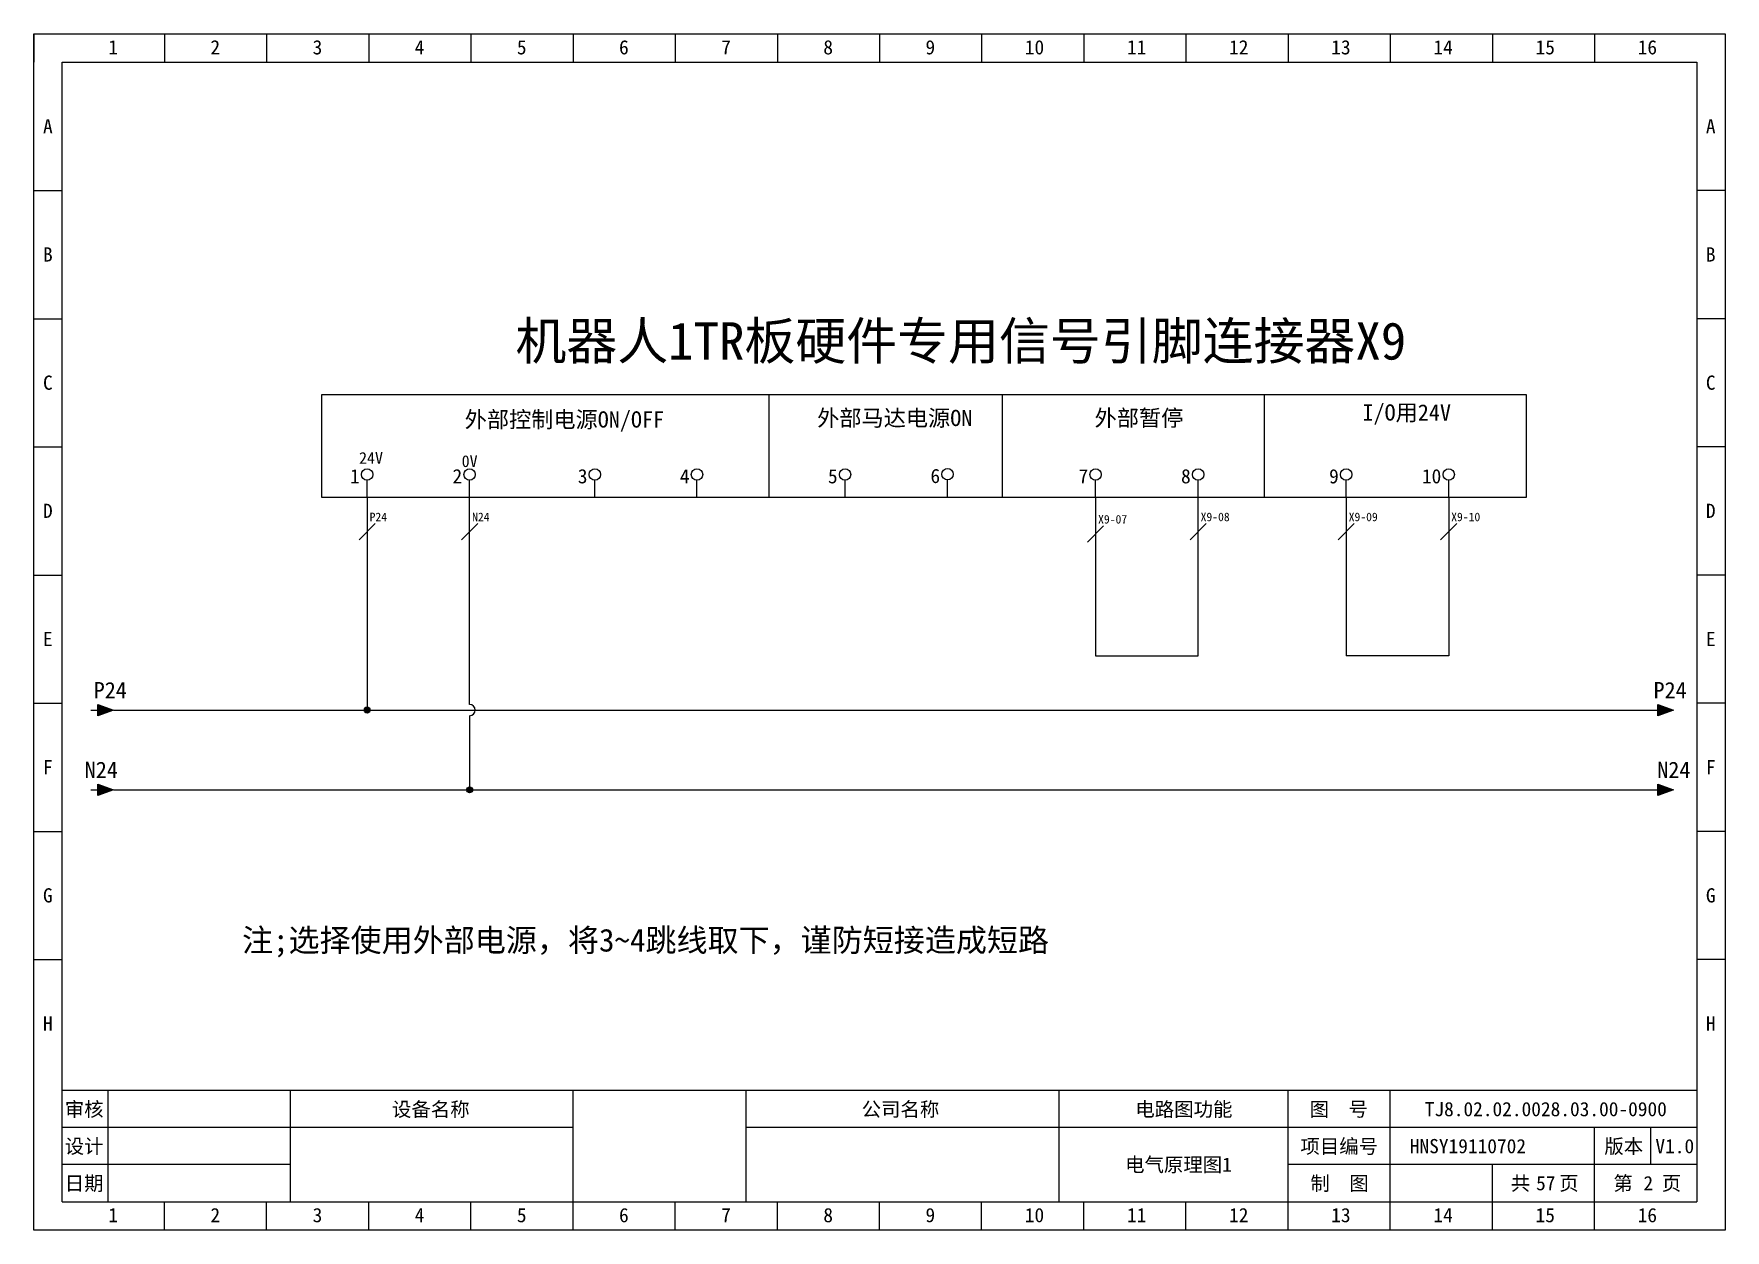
# Model space of a CAD drawing. Header units: millimetres. Extents: x 914 to 910632, y -176 to 682692.
# Drawn here: x 2233.1 to 2530.1, y 3046.2 to 3256.2 of the extents above; entities that cross this region are included whole.
import ezdxf
from ezdxf.enums import TextEntityAlignment as Align

# ---------------------------------------------------------------- set-up
doc = ezdxf.new("R2010")
doc.units = ezdxf.units.MM
doc.layers.add('EPLAN311', color=1, linetype='Continuous', lineweight=25)
doc.styles.get("Standard").update_dxf_attribs({"font": 'arial.ttf'})
doc.styles.add('宋体', font='')
doc.styles.get('宋体').set_extended_font_data('宋体')

msp = doc.modelspace()

# ---------------------------------------------------------------- texts
at = {"color": 7, "style": '宋体'}
for s, height, p in [('机器人1TR板硬件专用信号引脚连接器X9', 6.55546, (2474.065, 3205.593)), ('外部控制电源ON/OFF', 2.85481, (2343.749, 3189.957)), ('外部马达电源ON', 2.8548, (2397.88, 3190.218)), ('外部暂停', 2.8548, (2434.923, 3190.218)), ('I/O用24V', 2.8548, (2481.926, 3191.18))]:
    msp.add_text(s, height=height, dxfattribs=at).set_placement(p, align=Align.TOP_RIGHT)
at = {"style": '宋体'}
for s, p in [('P24', (2292.037, 3170.672)), ('N24', (2310.038, 3170.672)), ('X9-08', (2437.963, 3170.672)), ('X9-09', (2463.963, 3170.672)), ('X9-10', (2481.963, 3170.672)), ('X9-07', (2419.957, 3170.256))]:
    msp.add_text(s, height=1.5, dxfattribs=at).set_placement(p)
at = {"color": 1, "style": '宋体'}
msp.add_text('注;选择使用外部电源，将3~4跳线取下，谨防短接造成短路', height=3.99674, dxfattribs=at).set_placement((2269.63, 3093.925), align=Align.BOTTOM_LEFT)
at = {"style": '宋体'}
for tag, text, p in [('TJ8.02.02.0028.03.00-0900', 'TJ8.01.01.0181.00.01-0900', (2498.574, 3067.469)), ('HNSY19110702', 'HNSY19110702', (2484.902, 3060.969)), ('V1.0', '1.0', (2521.224, 3060.969)), ('电气原理图1', '封页', (2434.074, 3057.719)), ('57', '01', (2498.574, 3054.469)), ('2', '01', (2516.574, 3054.469))]:
    msp.add_attdef(tag, text=text, height=2.5, dxfattribs=at).set_placement(p, align=Align.MIDDLE_CENTER)

# ---------------------------------------------------------------- blocks, each defined once
blk = doc.blocks.new('EPLSYM_LibrarySPECIAL_Symbol17_Variant1_Placement1')
at = {"color": 5, "linetype": 'Continuous', "lineweight": 25, "ltscale": 4}
blk.add_line((-4, 0), (-1, 0), dxfattribs=at)
blk.add_circle((0, 0), 1, dxfattribs=at)
at = {"color": 5}
blk.add_attdef('17_20039', text='', height=1.48, dxfattribs=at).set_placement((-2.3, 1.3), align=Align.BOTTOM_RIGHT)
at = {"color": 0}
blk.add_attdef('17_20036', text='', height=2.06, dxfattribs=at).set_placement((1, 0), align=Align.MIDDLE_LEFT)
blk = doc.blocks.new('EPLSYM_LibrarySPECIAL_Symbol8_Variant0_Placement1')
at = {"linetype": 'Continuous', "lineweight": 25, "ltscale": 4}
blk.add_hatch(color=1, dxfattribs=at).paths.add_polyline_path([(-0.75, 1), (2, 0), (-0.75, -1)], flags=0)
at = {"color": 1, "linetype": 'Continuous', "lineweight": 25, "ltscale": 4}
blk.add_line((-2, 0), (-0.75, 0), dxfattribs=at)
blk.add_lwpolyline([(-0.75, 1), (2, 0), (-0.75, -1)], close=True, dxfattribs=at)
at = {"color": 5}
blk.add_attdef('70_20010', text='', height=2.85, dxfattribs=at).set_placement((3, 0), align=Align.MIDDLE_LEFT)
at = {"color": 73}
for tag, p in [('70_24350', (33.76, 0)), ('70_24300', (72.31, 0))]:
    blk.add_attdef(tag, text='', height=2.06, dxfattribs=at).set_placement(p, align=Align.MIDDLE_LEFT)
blk = doc.blocks.new('*U388')
blk.add_line((-2.5, 0), (2.5, 0))
blk = doc.blocks.new('*U389')
at = {"color": 0, "linetype": 'ByBlock', "lineweight": -2, "transparency": 16777216}
for p in [(0, 0), (0, -22.5), (0, -45), (0, -67.5), (0, -90), (0, -112.5), (0, -135)]:
    blk.add_blockref('*U388', p, dxfattribs=at)
blk = doc.blocks.new('*U390')
blk.add_line((-2.5, 0), (2.5, 0))
blk = doc.blocks.new('*U391')
at = {"color": 0, "linetype": 'ByBlock', "lineweight": -2, "transparency": 16777216}
for p in [(0, 0), (0, -22.5), (0, -45), (0, -67.5), (0, -90), (0, -112.5), (0, -135)]:
    blk.add_blockref('*U390', p, dxfattribs=at)
blk = doc.blocks.new('制图图框')
for p, q in [((-2700.08, 789.32), (-2403.08, 789.32)), ((-2700.08, 579.32), (-2700.08, 789.32)), ((-2700.08, 789.32), (-2700.08, 784.32)), ((-2700.08, 789.32), (-2695.08, 789.32)), ((-2677.15, 789.32), (-2677.15, 784.32)), ((-2659.21, 789.32), (-2659.21, 784.32)), ((-2641.27, 789.32), (-2641.27, 784.32)), ((-2623.33, 789.32), (-2623.33, 784.32)), ((-2605.4, 789.32), (-2605.4, 784.32)), ((-2587.46, 789.32), (-2587.46, 784.32)), ((-2569.52, 789.32), (-2569.52, 784.32)), ((-2551.58, 789.32), (-2551.58, 784.32)), ((-2533.65, 789.32), (-2533.65, 784.32)), ((-2515.71, 789.32), (-2515.71, 784.32)), ((-2497.77, 789.32), (-2497.77, 784.32)), ((-2479.83, 789.32), (-2479.83, 784.32)), ((-2461.9, 789.32), (-2461.9, 784.32)), ((-2443.96, 789.32), (-2443.96, 784.32)), ((-2426.02, 789.32), (-2426.02, 784.32)), ((-2403.08, 789.32), (-2403.08, 579.32)), ((-2403.08, 789.32), (-2403.08, 784.32)), ((-2695.08, 784.32), (-2408.08, 784.32)), ((-2695.08, 584.32), (-2695.08, 784.32)), ((-2408.08, 784.32), (-2408.08, 584.32)), ((-2408.08, 603.82), (-2695.08, 603.82)), ((-2687.08, 603.82), (-2687.08, 584.32)), ((-2655.08, 603.82), (-2655.08, 584.32)), ((-2655.08, 603.82), (-2655.08, 584.32)), ((-2605.4, 579.32), (-2605.4, 603.82)), ((-2575.08, 603.82), (-2575.08, 584.32)), ((-2575.08, 603.82), (-2575.08, 584.32)), ((-2575.08, 603.82), (-2575.08, 584.32)), ((-2520.08, 603.82), (-2520.08, 584.32)), ((-2479.83, 579.32), (-2479.83, 603.82)), ((-2461.9, 579.32), (-2461.9, 603.82)), ((-2655.08, 597.32), (-2695.08, 597.32)), ((-2605.4, 597.32), (-2655.08, 597.32)), ((-2408.08, 597.32), (-2575.08, 597.32)), ((-2426.02, 579.32), (-2426.02, 597.32)), ((-2416.18, 597.32), (-2416.18, 590.82)), ((-2655.08, 590.82), (-2695.08, 590.82)), ((-2408.08, 590.82), (-2479.83, 590.82)), ((-2443.96, 579.32), (-2443.96, 590.82)), ((-2695.08, 584.32), (-2408.08, 584.32)), ((-2677.15, 579.32), (-2677.15, 584.32)), ((-2659.21, 579.32), (-2659.21, 584.32)), ((-2641.27, 579.32), (-2641.27, 584.32)), ((-2623.33, 579.32), (-2623.33, 584.32)), ((-2587.46, 579.32), (-2587.46, 584.32)), ((-2569.52, 579.32), (-2569.52, 584.32)), ((-2551.58, 579.32), (-2551.58, 584.32)), ((-2533.65, 579.32), (-2533.65, 584.32)), ((-2515.71, 579.32), (-2515.71, 584.32)), ((-2497.77, 579.32), (-2497.77, 584.32)), ((-2403.08, 579.32), (-2700.08, 579.32))]:
    blk.add_line(p, q)
blk.add_blockref('*U389', (-2697.58, 761.82))
at = {"xscale": -1}
blk.add_blockref('*U391', (-2405.58, 761.82), dxfattribs=at)
at = {"style": '宋体'}
for s, p in [('1', (-2687.01, 785.71)), ('2', (-2669.07, 785.71)), ('3', (-2651.13, 785.71)), ('4', (-2633.2, 785.71)), ('5', (-2615.26, 785.71)), ('6', (-2597.32, 785.71)), ('7', (-2579.38, 785.71)), ('8', (-2561.45, 785.71)), ('9', (-2543.51, 785.71)), ('10', (-2526.07, 785.71)), ('11', (-2508.13, 785.71)), ('12', (-2490.2, 785.71)), ('13', (-2472.26, 785.71)), ('14', (-2454.32, 785.71)), ('15', (-2436.38, 785.71)), ('16', (-2418.45, 785.71)), ('A', (-2698.47, 771.84)), ('A', (-2406.47, 771.84)), ('B', (-2698.47, 749.34)), ('B', (-2406.47, 749.34)), ('C', (-2698.47, 726.84)), ('C', (-2406.47, 726.84)), ('D', (-2698.47, 704.34)), ('D', (-2406.47, 704.34)), ('E', (-2698.47, 681.84)), ('E', (-2406.47, 681.84)), ('F', (-2698.47, 659.34)), ('F', (-2406.47, 659.34)), ('G', (-2698.47, 636.84)), ('G', (-2406.47, 636.84)), ('H', (-2698.47, 614.34)), ('H', (-2406.47, 614.34)), ('审核', (-2694.65, 599.29)), ('设备名称', (-2637.2, 599.28)), ('公司名称', (-2554.73, 599.29)), ('电路图功能', (-2506.66, 599.29)), ('图  号', (-2476.05, 599.3)), ('设计', (-2694.66, 592.79)), ('项目编号', (-2477.68, 592.79)), ('版本', (-2424.3, 592.79)), ('日期', (-2694.66, 586.29)), ('制  图', (-2475.91, 586.28)), ('共   页', (-2440.72, 586.31)), ('第   页', (-2422.72, 586.3)), ('1', (-2687.01, 580.71)), ('2', (-2669.07, 580.71)), ('3', (-2651.13, 580.71)), ('4', (-2633.2, 580.71)), ('5', (-2615.26, 580.71)), ('6', (-2597.32, 580.71)), ('7', (-2579.38, 580.71)), ('8', (-2561.45, 580.71)), ('9', (-2543.51, 580.71)), ('10', (-2526.07, 580.71)), ('11', (-2508.13, 580.71)), ('12', (-2490.2, 580.71)), ('13', (-2472.26, 580.71)), ('14', (-2454.32, 580.71)), ('15', (-2436.38, 580.71)), ('16', (-2418.45, 580.71))]:
    blk.add_text(s, height=2.5, dxfattribs=at).set_placement(p)

# ---------------------------------------------------------------- hatches: boundary and pattern name
at = {"layer": 'EPLAN311', "ltscale": 4}
h = msp.add_hatch(color=1, dxfattribs=at)
edge = h.paths.add_edge_path()
edge.add_arc((2291.598, 3137.519), 0.52, 0, 360)
h = msp.add_hatch(color=1, dxfattribs=at)
edge = h.paths.add_edge_path()
edge.add_arc((2309.6, 3123.513), 0.52, 0, 360)

# ---------------------------------------------------------------- linework, layer by layer
at = {"color": 0}
for p, q in [((2362.189, 3174.865), (2362.189, 3192.865)), ((2403.145, 3174.865), (2403.145, 3192.865)), ((2449.165, 3174.865), (2449.165, 3192.865)), ((2419.525, 3174.865), (2419.499, 3147.031)), ((2437.525, 3147.031), (2437.525, 3174.865)), ((2463.525, 3174.865), (2463.525, 3147.031)), ((2481.525, 3174.865), (2481.525, 3147.031)), ((2419.499, 3147.031), (2437.525, 3147.031)), ((2481.525, 3147.031), (2475.108, 3147.031)), ((2247.071, 3137.519), (2516.976, 3137.518)), ((2247.053, 3123.512), (2516.976, 3123.518))]:
    msp.add_line(p, q, dxfattribs=at)
for p, q in [((2291.598, 3174.865), (2291.598, 3137.519)), ((2309.599, 3138.519), (2309.599, 3174.865)), ((2290.184, 3167.425), (2293.012, 3170.254)), ((2308.185, 3167.426), (2311.013, 3170.254)), ((2418.105, 3167.01), (2420.933, 3169.838)), ((2436.11, 3167.426), (2438.939, 3170.254)), ((2462.11, 3167.426), (2464.939, 3170.254)), ((2480.11, 3167.426), (2482.939, 3170.254)), ((2475.108, 3147.031), (2463.525, 3147.031)), ((2309.599, 3136.519), (2309.6, 3123.513))]:
    msp.add_line(p, q)
at = {"color": 7, "ltscale": 4}
msp.add_lwpolyline([(2283.599, 3174.865), (2495.185, 3174.865), (2495.185, 3192.865), (2283.599, 3192.865)], close=True, dxfattribs=at)
msp.add_arc((2309.599, 3137.519), 1, 269.99994, 89.99994)
at = {"layer": 'EPLAN311', "color": 1, "ltscale": 4}
for centre in [(2291.598, 3137.519), (2309.6, 3123.513)]:
    msp.add_circle(centre, 0.52, dxfattribs=at)

# ---------------------------------------------------------------- block references
msp.add_blockref('制图图框', (4933.158, 2466.901))
at = {"color": 7}
ref = msp.add_blockref('EPLSYM_LibrarySPECIAL_Symbol17_Variant1_Placement1', (2291.598, 3178.865), dxfattribs=dict(at, rotation=90))
ref.add_attrib('17_20039', '1', dxfattribs={"color": 5, "height": 2.5, "style": '宋体'}).set_placement((2290.298, 3176.565), align=Align.BOTTOM_RIGHT)
ref.add_attrib('17_20036', '24V', dxfattribs={"color": 0, "height": 2.0555, "style": '宋体'}).set_placement((2290.186, 3181.768), align=Align.MIDDLE_LEFT)
ref = msp.add_blockref('EPLSYM_LibrarySPECIAL_Symbol17_Variant1_Placement1', (2309.598, 3178.865), dxfattribs=dict(at, rotation=90))
ref.add_attrib('17_20039', '2', dxfattribs={"color": 5, "height": 2.5, "style": '宋体'}).set_placement((2308.298, 3176.565), align=Align.BOTTOM_RIGHT)
ref.add_attrib('17_20036', '0V', dxfattribs={"color": 0, "height": 2.0555, "style": '宋体'}).set_placement((2308.2, 3181.208), align=Align.MIDDLE_LEFT)
ref = msp.add_blockref('EPLSYM_LibrarySPECIAL_Symbol17_Variant1_Placement1', (2331.598, 3178.865), dxfattribs=dict(at, rotation=90))
ref.add_attrib('17_20039', '3', dxfattribs={"color": 5, "height": 2.5, "style": '宋体'}).set_placement((2330.298, 3176.565), align=Align.BOTTOM_RIGHT)
ref = msp.add_blockref('EPLSYM_LibrarySPECIAL_Symbol17_Variant1_Placement1', (2349.524, 3178.865), dxfattribs=dict(at, rotation=90))
ref.add_attrib('17_20039', '4', dxfattribs={"color": 5, "height": 2.5, "style": '宋体'}).set_placement((2348.224, 3176.565), align=Align.BOTTOM_RIGHT)
ref = msp.add_blockref('EPLSYM_LibrarySPECIAL_Symbol17_Variant1_Placement1', (2375.524, 3178.865), dxfattribs=dict(at, rotation=90))
ref.add_attrib('17_20039', '5', dxfattribs={"color": 5, "height": 2.5, "style": '宋体'}).set_placement((2374.224, 3176.565), align=Align.BOTTOM_RIGHT)
ref = msp.add_blockref('EPLSYM_LibrarySPECIAL_Symbol17_Variant1_Placement1', (2393.524, 3178.914), dxfattribs=dict(at, rotation=90))
ref.add_attrib('17_20039', '6', dxfattribs={"color": 5, "height": 2.5, "style": '宋体'}).set_placement((2392.224, 3176.614), align=Align.BOTTOM_RIGHT)
ref = msp.add_blockref('EPLSYM_LibrarySPECIAL_Symbol17_Variant1_Placement1', (2419.524, 3178.862), dxfattribs=dict(at, rotation=90))
ref.add_attrib('17_20039', '7', dxfattribs={"color": 5, "height": 2.5, "style": '宋体'}).set_placement((2418.224, 3176.562), align=Align.BOTTOM_RIGHT)
ref = msp.add_blockref('EPLSYM_LibrarySPECIAL_Symbol17_Variant1_Placement1', (2437.524, 3178.865), dxfattribs=dict(at, rotation=90))
ref.add_attrib('17_20039', '8', dxfattribs={"color": 5, "height": 2.5, "style": '宋体'}).set_placement((2436.224, 3176.565), align=Align.BOTTOM_RIGHT)
ref = msp.add_blockref('EPLSYM_LibrarySPECIAL_Symbol17_Variant1_Placement1', (2463.524, 3178.862), dxfattribs=dict(at, rotation=90))
ref.add_attrib('17_20039', '9', dxfattribs={"color": 5, "height": 2.5, "style": '宋体'}).set_placement((2462.224, 3176.562), align=Align.BOTTOM_RIGHT)
ref = msp.add_blockref('EPLSYM_LibrarySPECIAL_Symbol17_Variant1_Placement1', (2481.525, 3178.865), dxfattribs=dict(at, rotation=90))
ref.add_attrib('17_20039', '10', dxfattribs={"color": 5, "height": 2.5, "style": '宋体'}).set_placement((2480.225, 3176.565), align=Align.BOTTOM_RIGHT)
ref = msp.add_blockref('EPLSYM_LibrarySPECIAL_Symbol8_Variant0_Placement1', (2245.071, 3137.519), dxfattribs=at)
ref.add_attrib('70_20010', 'P24', dxfattribs={"color": 5, "height": 2.8548, "style": '宋体'}).set_placement((2243.587, 3141.018), align=Align.MIDDLE_LEFT)
ref = msp.add_blockref('EPLSYM_LibrarySPECIAL_Symbol8_Variant0_Placement1', (2518.976, 3137.518), dxfattribs=at)
ref.add_attrib('70_20010', 'P24', dxfattribs={"color": 5, "height": 2.8548, "style": '宋体'}).set_placement((2517.491, 3141.018), align=Align.MIDDLE_LEFT)
ref = msp.add_blockref('EPLSYM_LibrarySPECIAL_Symbol8_Variant0_Placement1', (2245.071, 3123.518), dxfattribs=at)
ref.add_attrib('70_20010', 'N24', dxfattribs={"color": 5, "height": 2.8548, "style": '宋体'}).set_placement((2242.011, 3127.031), align=Align.MIDDLE_LEFT)
ref = msp.add_blockref('EPLSYM_LibrarySPECIAL_Symbol8_Variant0_Placement1', (2518.976, 3123.518), dxfattribs=at)
ref.add_attrib('70_20010', 'N24', dxfattribs={"color": 5, "height": 2.8548, "style": '宋体'}).set_placement((2518.149, 3127.031), align=Align.MIDDLE_LEFT)

msp.set_redraw_order([(e.dxf.handle, doc.entitydb.next_handle()) for e in msp.query("TEXT MTEXT ATTDEF DIMENSION ARC_DIMENSION")])  # texts and dimensions are drawn at this point

doc.saveas('drawing.dxf')
